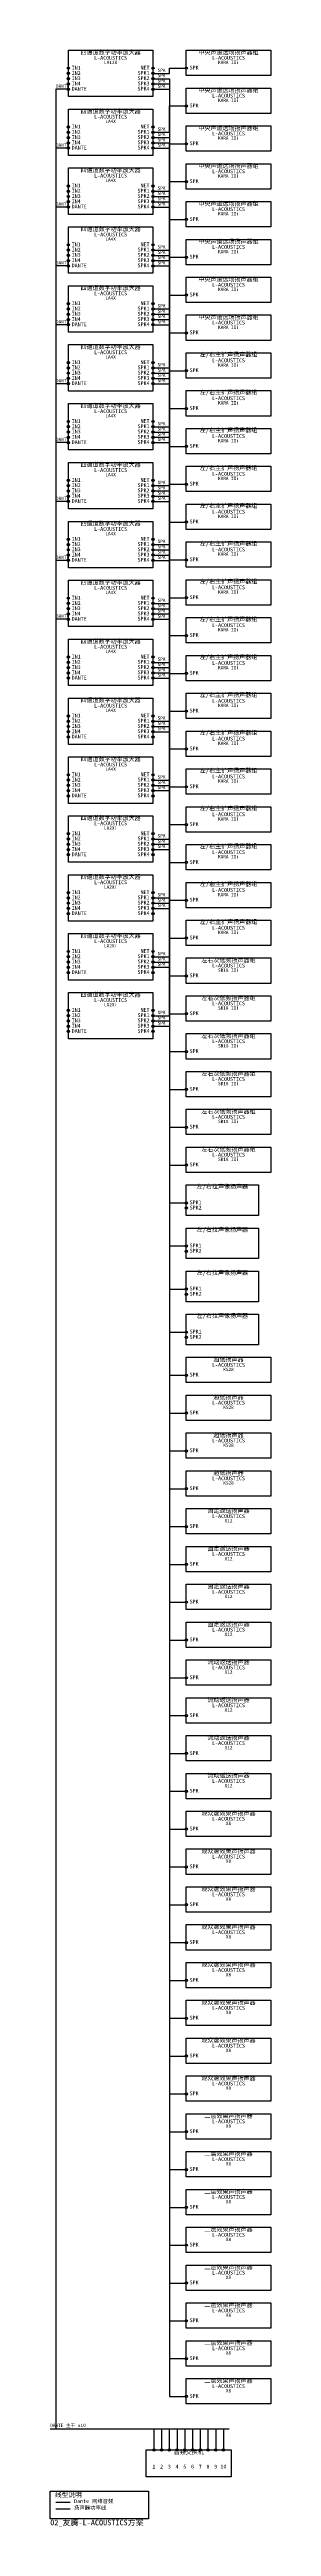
# Model space of a CAD drawing. Header units: metres. Extents: x 2 to 464, y -5212 to -39.
import ezdxf

# ---------------------------------------------------------------- set-up
doc = ezdxf.new("R2010")
doc.units = ezdxf.units.M
for name, color, linetype in [('DEVICES', 7, 'Continuous'), ('LABELS', 7, 'Continuous'), ('LEGEND', 7, 'Continuous'), ('PORTS', 6, 'Continuous'), ('WIRE_LABELS', 7, 'Continuous'), ('WIRES_DANTE', 5, 'Continuous'), ('WIRES_SPEAKER', 1, 'Continuous')]:
    doc.layers.add(name, color=color, linetype=linetype)
doc.styles.add('CJK', font='simsun.ttc')

msp = doc.modelspace()

# ---------------------------------------------------------------- linework, layer by layer
at = {"layer": 'DEVICES', "color": 7, "lineweight": 25, "true_color": 0xb4b2a9}
for points in [[(40, -40), (217, -40), (217, -137), (40, -137), (40, -40)], [(287, -40), (464, -40), (464, -93), (287, -93), (287, -40)], [(287, -119), (464, -119), (464, -172), (287, -172), (287, -119)], [(40, -163), (217, -163), (217, -260), (40, -260), (40, -163)], [(287, -198), (464, -198), (464, -251), (287, -251), (287, -198)], [(40, -286), (217, -286), (217, -383), (40, -383), (40, -286)], [(287, -277), (464, -277), (464, -330), (287, -330), (287, -277)], [(287, -356), (464, -356), (464, -409), (287, -409), (287, -356)], [(40, -409), (217, -409), (217, -506), (40, -506), (40, -409)], [(287, -435), (464, -435), (464, -488), (287, -488), (287, -435)], [(287, -514), (464, -514), (464, -567), (287, -567), (287, -514)], [(40, -532), (217, -532), (217, -629), (40, -629), (40, -532)], [(287, -593), (464, -593), (464, -646), (287, -646), (287, -593)], [(40, -655), (217, -655), (217, -752), (40, -752), (40, -655)], [(287, -672), (464, -672), (464, -725), (287, -725), (287, -672)], [(287, -751), (464, -751), (464, -804), (287, -804), (287, -751)], [(40, -778), (217, -778), (217, -875), (40, -875), (40, -778)], [(287, -830), (464, -830), (464, -883), (287, -883), (287, -830)], [(40, -901), (217, -901), (217, -998), (40, -998), (40, -901)], [(287, -909), (464, -909), (464, -962), (287, -962), (287, -909)], [(40, -1024), (217, -1024), (217, -1121), (40, -1121), (40, -1024)], [(287, -988), (464, -988), (464, -1041), (287, -1041), (287, -988)], [(287, -1067), (464, -1067), (464, -1120), (287, -1120), (287, -1067)], [(40, -1147), (217, -1147), (217, -1244), (40, -1244), (40, -1147)], [(287, -1146), (464, -1146), (464, -1199), (287, -1199), (287, -1146)], [(287, -1225), (464, -1225), (464, -1278), (287, -1278), (287, -1225)], [(40, -1270), (217, -1270), (217, -1367), (40, -1367), (40, -1270)], [(287, -1304), (464, -1304), (464, -1357), (287, -1357), (287, -1304)], [(40, -1393), (217, -1393), (217, -1490), (40, -1490), (40, -1393)], [(287, -1383), (464, -1383), (464, -1436), (287, -1436), (287, -1383)], [(287, -1462), (464, -1462), (464, -1515), (287, -1515), (287, -1462)], [(40, -1516), (217, -1516), (217, -1613), (40, -1613), (40, -1516)], [(287, -1541), (464, -1541), (464, -1594), (287, -1594), (287, -1541)], [(40, -1639), (217, -1639), (217, -1736), (40, -1736), (40, -1639)], [(287, -1620), (464, -1620), (464, -1673), (287, -1673), (287, -1620)], [(287, -1699), (464, -1699), (464, -1752), (287, -1752), (287, -1699)], [(40, -1762), (217, -1762), (217, -1859), (40, -1859), (40, -1762)], [(287, -1778), (464, -1778), (464, -1831), (287, -1831), (287, -1778)], [(287, -1857), (464, -1857), (464, -1910), (287, -1910), (287, -1857)], [(40, -1885), (217, -1885), (217, -1982), (40, -1982), (40, -1885)], [(287, -1936), (464, -1936), (464, -1989), (287, -1989), (287, -1936)], [(40, -2008), (217, -2008), (217, -2105), (40, -2105), (40, -2008)], [(287, -2015), (464, -2015), (464, -2068), (287, -2068), (287, -2015)], [(287, -2094), (464, -2094), (464, -2147), (287, -2147), (287, -2094)], [(287, -2173), (464, -2173), (464, -2226), (287, -2226), (287, -2173)], [(287, -2252), (464, -2252), (464, -2305), (287, -2305), (287, -2252)], [(287, -2331), (464, -2331), (464, -2384), (287, -2384), (287, -2331)], [(287, -2410), (438, -2410), (438, -2474), (287, -2474), (287, -2410)], [(287, -2500), (438, -2500), (438, -2564), (287, -2564), (287, -2500)], [(287, -2590), (438, -2590), (438, -2654), (287, -2654), (287, -2590)], [(287, -2680), (438, -2680), (438, -2744), (287, -2744), (287, -2680)], [(287, -2770), (464, -2770), (464, -2823), (287, -2823), (287, -2770)], [(287, -2849), (464, -2849), (464, -2902), (287, -2902), (287, -2849)], [(287, -2928), (464, -2928), (464, -2981), (287, -2981), (287, -2928)], [(287, -3007), (464, -3007), (464, -3060), (287, -3060), (287, -3007)], [(287, -3086), (464, -3086), (464, -3139), (287, -3139), (287, -3086)], [(287, -3165), (464, -3165), (464, -3218), (287, -3218), (287, -3165)], [(287, -3244), (464, -3244), (464, -3297), (287, -3297), (287, -3244)], [(287, -3323), (464, -3323), (464, -3376), (287, -3376), (287, -3323)], [(287, -3402), (464, -3402), (464, -3455), (287, -3455), (287, -3402)], [(287, -3481), (464, -3481), (464, -3534), (287, -3534), (287, -3481)], [(287, -3560), (464, -3560), (464, -3613), (287, -3613), (287, -3560)], [(287, -3639), (464, -3639), (464, -3692), (287, -3692), (287, -3639)], [(287, -3718), (464, -3718), (464, -3771), (287, -3771), (287, -3718)], [(287, -3797), (464, -3797), (464, -3850), (287, -3850), (287, -3797)], [(287, -3876), (464, -3876), (464, -3929), (287, -3929), (287, -3876)], [(287, -3955), (464, -3955), (464, -4008), (287, -4008), (287, -3955)], [(287, -4034), (464, -4034), (464, -4087), (287, -4087), (287, -4034)], [(287, -4113), (464, -4113), (464, -4166), (287, -4166), (287, -4113)], [(287, -4192), (464, -4192), (464, -4245), (287, -4245), (287, -4192)], [(287, -4271), (464, -4271), (464, -4324), (287, -4324), (287, -4271)], [(287, -4350), (464, -4350), (464, -4403), (287, -4403), (287, -4350)], [(287, -4429), (464, -4429), (464, -4482), (287, -4482), (287, -4429)], [(287, -4508), (464, -4508), (464, -4561), (287, -4561), (287, -4508)], [(287, -4587), (464, -4587), (464, -4640), (287, -4640), (287, -4587)], [(287, -4666), (464, -4666), (464, -4719), (287, -4719), (287, -4666)], [(287, -4745), (464, -4745), (464, -4798), (287, -4798), (287, -4745)], [(287, -4824), (464, -4824), (464, -4877), (287, -4877), (287, -4824)], [(287, -4903), (464, -4903), (464, -4956), (287, -4956), (287, -4903)], [(203, -5052), (381, -5052), (381, -5108), (203, -5108), (203, -5052)], [(203, -5052), (381, -5052), (381, -5108), (203, -5108), (203, -5052)]]:
    msp.add_lwpolyline(points, dxfattribs=at)
at = {"layer": 'LEGEND', "linetype": 'CONTINUOUS', "true_color": 0x378add}
msp.add_line((14, -5161), (44, -5161), dxfattribs=at)
at = {"layer": 'LEGEND', "linetype": 'CONTINUOUS', "true_color": 0xe8655a}
msp.add_line((14, -5175), (44, -5175), dxfattribs=at)
at = {"layer": 'LEGEND', "color": 7, "lineweight": 25, "true_color": 0x8a8578}
msp.add_lwpolyline([(2, -5138), (208, -5138), (208, -5196), (2, -5196), (2, -5138)], dxfattribs=at)
at = {"layer": 'PORTS', "true_color": 0x5dcaa5}
for centre in [(40, -77.5), (40, -88.5), (40, -99.5), (40, -110.5), (40, -200.5), (40, -211.5), (40, -222.5), (40, -233.5), (40, -323.5), (40, -334.5), (40, -345.5), (40, -356.5), (40, -446.5), (40, -457.5), (40, -468.5), (40, -479.5), (40, -569.5), (40, -580.5), (40, -591.5), (40, -602.5), (40, -692.5), (40, -703.5), (40, -714.5), (40, -725.5), (40, -815.5), (40, -826.5), (40, -837.5), (40, -848.5), (40, -938.5), (40, -949.5), (40, -960.5), (40, -971.5), (40, -1061.5), (40, -1072.5), (40, -1083.5), (40, -1094.5), (40, -1184.5), (40, -1195.5), (40, -1206.5), (40, -1217.5), (40, -1307.5), (40, -1318.5), (40, -1329.5), (40, -1340.5), (40, -1430.5), (40, -1441.5), (40, -1452.5), (40, -1463.5), (40, -1553.5), (40, -1564.5), (40, -1575.5), (40, -1586.5), (40, -1676.5), (40, -1687.5), (40, -1698.5), (40, -1709.5), (40, -1799.5), (40, -1810.5), (40, -1821.5), (40, -1832.5), (40, -1922.5), (40, -1933.5), (40, -1944.5), (40, -1955.5), (40, -2045.5), (40, -2056.5), (40, -2067.5), (40, -2078.5)]:
    msp.add_circle(centre, 2.4, dxfattribs=at)
at = {"layer": 'PORTS', "true_color": 0xb07cd9}
for centre in [(217, -77.5), (217, -200.5), (217, -323.5), (217, -446.5), (217, -569.5), (217, -692.5), (217, -815.5), (217, -938.5), (217, -1061.5), (217, -1184.5), (217, -1307.5), (217, -1430.5), (217, -1553.5), (217, -1676.5), (217, -1799.5), (217, -1922.5), (217, -2045.5)]:
    msp.add_circle(centre, 2.4, dxfattribs=at)
at = {"layer": 'PORTS', "true_color": 0xe8655a}
for centre in [(217, -88.5), (217, -99.5), (287, -77.5), (217, -110.5), (217, -121.5), (287, -156.5), (217, -211.5), (217, -222.5), (217, -233.5), (217, -244.5), (287, -235.5), (217, -334.5), (217, -345.5), (217, -356.5), (287, -314.5), (217, -367.5), (287, -393.5), (217, -457.5), (217, -468.5), (217, -479.5), (217, -490.5), (287, -472.5), (287, -551.5), (217, -580.5), (217, -591.5), (217, -602.5), (217, -613.5), (287, -630.5), (217, -703.5), (217, -714.5), (217, -725.5), (287, -709.5), (217, -736.5), (217, -826.5), (287, -788.5), (217, -837.5), (217, -848.5), (217, -859.5), (287, -867.5), (217, -949.5), (217, -960.5), (217, -971.5), (217, -982.5), (287, -946.5), (287, -1025.5), (217, -1072.5), (217, -1083.5), (217, -1094.5), (217, -1105.5), (287, -1104.5), (287, -1183.5), (217, -1195.5), (217, -1206.5), (217, -1217.5), (217, -1228.5), (287, -1262.5), (217, -1318.5), (217, -1329.5), (217, -1340.5), (287, -1341.5), (217, -1351.5), (217, -1441.5), (287, -1420.5), (217, -1452.5), (217, -1463.5), (217, -1474.5), (287, -1499.5), (217, -1564.5), (217, -1575.5), (217, -1586.5), (217, -1597.5), (287, -1578.5), (287, -1657.5), (217, -1687.5), (217, -1698.5), (217, -1709.5), (217, -1720.5), (287, -1736.5), (217, -1810.5), (217, -1821.5), (217, -1832.5), (217, -1843.5), (287, -1815.5), (287, -1894.5), (217, -1933.5), (217, -1944.5), (217, -1955.5), (217, -1966.5), (287, -1973.5), (217, -2056.5), (217, -2067.5), (287, -2052.5), (217, -2078.5), (217, -2089.5), (287, -2131.5), (287, -2210.5), (287, -2289.5), (287, -2368.5), (287, -2447.5), (287, -2458.5), (287, -2537.5), (287, -2548.5), (287, -2627.5), (287, -2638.5), (287, -2717.5), (287, -2728.5), (287, -2807.5), (287, -2886.5), (287, -2965.5), (287, -3044.5), (287, -3123.5), (287, -3202.5), (287, -3281.5), (287, -3360.5), (287, -3439.5), (287, -3518.5), (287, -3597.5), (287, -3676.5), (287, -3755.5), (287, -3834.5), (287, -3913.5), (287, -3992.5), (287, -4071.5), (287, -4150.5), (287, -4229.5), (287, -4308.5), (287, -4387.5), (287, -4466.5), (287, -4545.5), (287, -4624.5), (287, -4703.5), (287, -4782.5), (287, -4861.5), (287, -4940.5)]:
    msp.add_circle(centre, 2.4, dxfattribs=at)
at = {"layer": 'PORTS', "true_color": 0x378add}
for centre in [(40, -121.5), (40, -244.5), (40, -367.5), (40, -490.5), (40, -613.5), (40, -736.5), (40, -859.5), (40, -982.5), (40, -1105.5), (40, -1228.5), (40, -1351.5), (40, -1474.5), (40, -1597.5), (40, -1720.5), (40, -1843.5), (40, -1966.5), (40, -2089.5), (219.1, -5052), (219.1, -5052), (235.3, -5052), (235.3, -5052), (251.5, -5052), (251.5, -5052), (267.7, -5052), (267.7, -5052), (283.9, -5052), (283.9, -5052), (300.1, -5052), (300.1, -5052), (316.3, -5052), (316.3, -5052), (332.5, -5052), (332.5, -5052), (348.7, -5052), (348.7, -5052), (364.9, -5052), (364.9, -5052)]:
    msp.add_circle(centre, 2.4, dxfattribs=at)
at = {"layer": 'WIRES_DANTE', "linetype": 'CONTINUOUS', "true_color": 0x378add}
for points in [[(40, -121.5), (30, -121.5), (14, -121.5), (14, -5008), (219.1, -5008), (219.1, -5052)], [(40, -244.5), (30, -244.5), (14, -244.5), (14, -5008), (235.3, -5008), (235.3, -5052)], [(40, -367.5), (30, -367.5), (14, -367.5), (14, -5008), (251.5, -5008), (251.5, -5052)], [(40, -490.5), (30, -490.5), (14, -490.5), (14, -5008), (267.7, -5008), (267.7, -5052)], [(40, -613.5), (30, -613.5), (14, -613.5), (14, -5008), (283.9, -5008), (283.9, -5052)], [(40, -736.5), (30, -736.5), (14, -736.5), (14, -5008), (300.1, -5008), (300.1, -5052)], [(40, -859.5), (30, -859.5), (14, -859.5), (14, -5008), (316.3, -5008), (316.3, -5052)], [(40, -982.5), (30, -982.5), (14, -982.5), (14, -5008), (332.5, -5008), (332.5, -5052)], [(40, -1105.5), (30, -1105.5), (14, -1105.5), (14, -5008), (348.7, -5008), (348.7, -5052)], [(40, -1228.5), (30, -1228.5), (14, -1228.5), (14, -5008), (364.9, -5008), (364.9, -5052)], [(2, -5008), (376.9, -5008)]]:
    msp.add_lwpolyline(points, dxfattribs=at)
at = {"layer": 'WIRES_SPEAKER', "linetype": 'CONTINUOUS', "true_color": 0xe8655a}
for points in [[(217, -88.5), (227, -88.5), (252, -88.5), (252, -77.5), (277, -77.5), (287, -77.5)], [(217, -99.5), (227, -99.5), (252, -99.5), (252, -1420.5), (277, -1420.5), (287, -1420.5)], [(217, -110.5), (227, -110.5), (252, -110.5), (252, -2807.5), (277, -2807.5), (287, -2807.5)], [(217, -121.5), (227, -121.5), (252, -121.5), (252, -4150.5), (277, -4150.5), (287, -4150.5)], [(217, -211.5), (227, -211.5), (252, -211.5), (252, -156.5), (277, -156.5), (287, -156.5)], [(217, -222.5), (227, -222.5), (252, -222.5), (252, -1499.5), (277, -1499.5), (287, -1499.5)], [(217, -233.5), (227, -233.5), (252, -233.5), (252, -2886.5), (277, -2886.5), (287, -2886.5)], [(217, -334.5), (227, -334.5), (252, -334.5), (252, -235.5), (277, -235.5), (287, -235.5)], [(217, -244.5), (227, -244.5), (252, -244.5), (252, -4229.5), (277, -4229.5), (287, -4229.5)], [(217, -457.5), (227, -457.5), (252, -457.5), (252, -314.5), (277, -314.5), (287, -314.5)], [(217, -345.5), (227, -345.5), (252, -345.5), (252, -1578.5), (277, -1578.5), (287, -1578.5)], [(217, -356.5), (227, -356.5), (252, -356.5), (252, -2965.5), (277, -2965.5), (287, -2965.5)], [(217, -367.5), (227, -367.5), (252, -367.5), (252, -4308.5), (277, -4308.5), (287, -4308.5)], [(217, -580.5), (227, -580.5), (252, -580.5), (252, -393.5), (277, -393.5), (287, -393.5)], [(217, -468.5), (227, -468.5), (252, -468.5), (252, -1657.5), (277, -1657.5), (287, -1657.5)], [(217, -703.5), (227, -703.5), (252, -703.5), (252, -472.5), (277, -472.5), (287, -472.5)], [(217, -479.5), (227, -479.5), (252, -479.5), (252, -3044.5), (277, -3044.5), (287, -3044.5)], [(217, -490.5), (227, -490.5), (252, -490.5), (252, -4387.5), (277, -4387.5), (287, -4387.5)], [(217, -826.5), (227, -826.5), (252, -826.5), (252, -551.5), (277, -551.5), (287, -551.5)], [(217, -591.5), (227, -591.5), (252, -591.5), (252, -1736.5), (277, -1736.5), (287, -1736.5)], [(217, -602.5), (227, -602.5), (252, -602.5), (252, -3123.5), (277, -3123.5), (287, -3123.5)], [(217, -613.5), (227, -613.5), (252, -613.5), (252, -4466.5), (277, -4466.5), (287, -4466.5)], [(217, -949.5), (227, -949.5), (252, -949.5), (252, -630.5), (277, -630.5), (287, -630.5)], [(217, -1072.5), (227, -1072.5), (252, -1072.5), (252, -709.5), (277, -709.5), (287, -709.5)], [(217, -714.5), (227, -714.5), (252, -714.5), (252, -1815.5), (277, -1815.5), (287, -1815.5)], [(217, -725.5), (227, -725.5), (252, -725.5), (252, -3202.5), (277, -3202.5), (287, -3202.5)], [(217, -736.5), (227, -736.5), (252, -736.5), (252, -4545.5), (277, -4545.5), (287, -4545.5)], [(217, -1195.5), (227, -1195.5), (252, -1195.5), (252, -788.5), (277, -788.5), (287, -788.5)], [(217, -837.5), (227, -837.5), (252, -837.5), (252, -1894.5), (277, -1894.5), (287, -1894.5)], [(217, -848.5), (227, -848.5), (252, -848.5), (252, -3281.5), (277, -3281.5), (287, -3281.5)], [(217, -859.5), (227, -859.5), (252, -859.5), (252, -4624.5), (277, -4624.5), (287, -4624.5)], [(217, -1318.5), (227, -1318.5), (252, -1318.5), (252, -867.5), (277, -867.5), (287, -867.5)], [(217, -1441.5), (227, -1441.5), (252, -1441.5), (252, -946.5), (277, -946.5), (287, -946.5)], [(217, -960.5), (227, -960.5), (252, -960.5), (252, -1973.5), (277, -1973.5), (287, -1973.5)], [(217, -971.5), (227, -971.5), (252, -971.5), (252, -3360.5), (277, -3360.5), (287, -3360.5)], [(217, -982.5), (227, -982.5), (252, -982.5), (252, -4703.5), (277, -4703.5), (287, -4703.5)], [(217, -1564.5), (227, -1564.5), (252, -1564.5), (252, -1025.5), (277, -1025.5), (287, -1025.5)], [(217, -1083.5), (227, -1083.5), (252, -1083.5), (252, -2052.5), (277, -2052.5), (287, -2052.5)], [(217, -1094.5), (227, -1094.5), (252, -1094.5), (252, -3439.5), (277, -3439.5), (287, -3439.5)], [(217, -1687.5), (227, -1687.5), (252, -1687.5), (252, -1104.5), (277, -1104.5), (287, -1104.5)], [(217, -1105.5), (227, -1105.5), (252, -1105.5), (252, -4782.5), (277, -4782.5), (287, -4782.5)], [(217, -1810.5), (227, -1810.5), (252, -1810.5), (252, -1183.5), (277, -1183.5), (287, -1183.5)], [(217, -1206.5), (227, -1206.5), (252, -1206.5), (252, -2131.5), (277, -2131.5), (287, -2131.5)], [(217, -1217.5), (227, -1217.5), (252, -1217.5), (252, -3518.5), (277, -3518.5), (287, -3518.5)], [(217, -1228.5), (227, -1228.5), (252, -1228.5), (252, -4861.5), (277, -4861.5), (287, -4861.5)], [(217, -1933.5), (227, -1933.5), (252, -1933.5), (252, -1262.5), (277, -1262.5), (287, -1262.5)], [(217, -1329.5), (227, -1329.5), (252, -1329.5), (252, -2210.5), (277, -2210.5), (287, -2210.5)], [(217, -1340.5), (227, -1340.5), (252, -1340.5), (252, -3597.5), (277, -3597.5), (287, -3597.5)], [(217, -2056.5), (227, -2056.5), (252, -2056.5), (252, -1341.5), (277, -1341.5), (287, -1341.5)], [(217, -1351.5), (227, -1351.5), (252, -1351.5), (252, -4940.5), (277, -4940.5), (287, -4940.5)], [(217, -1452.5), (227, -1452.5), (252, -1452.5), (252, -2289.5), (277, -2289.5), (287, -2289.5)], [(217, -1463.5), (227, -1463.5), (252, -1463.5), (252, -3676.5), (277, -3676.5), (287, -3676.5)], [(217, -1575.5), (227, -1575.5), (252, -1575.5), (252, -2368.5), (277, -2368.5), (287, -2368.5)], [(217, -1586.5), (227, -1586.5), (252, -1586.5), (252, -3755.5), (277, -3755.5), (287, -3755.5)], [(217, -1698.5), (227, -1698.5), (252, -1698.5), (252, -2447.5), (277, -2447.5), (287, -2447.5)], [(217, -1709.5), (227, -1709.5), (252, -1709.5), (252, -3834.5), (277, -3834.5), (287, -3834.5)], [(217, -1821.5), (227, -1821.5), (252, -1821.5), (252, -2537.5), (277, -2537.5), (287, -2537.5)], [(217, -1832.5), (227, -1832.5), (252, -1832.5), (252, -3913.5), (277, -3913.5), (287, -3913.5)], [(217, -1944.5), (227, -1944.5), (252, -1944.5), (252, -2627.5), (277, -2627.5), (287, -2627.5)], [(217, -1955.5), (227, -1955.5), (252, -1955.5), (252, -3992.5), (277, -3992.5), (287, -3992.5)], [(217, -2067.5), (227, -2067.5), (252, -2067.5), (252, -2717.5), (277, -2717.5), (287, -2717.5)], [(217, -2078.5), (227, -2078.5), (252, -2078.5), (252, -4071.5), (277, -4071.5), (287, -4071.5)]]:
    msp.add_lwpolyline(points, dxfattribs=at)

# ---------------------------------------------------------------- texts
at = {"layer": 'LABELS', "true_color": 0xf1efe8, "style": 'CJK'}
for s, insert, char_height, attachment_point in [('四通道数字功率放大器', (128.5, -50), 9, 8), ('中央声道远场扬声器组', (375.5, -50), 9, 8), ('中央声道远场扬声器组', (375.5, -129), 9, 8), ('四通道数字功率放大器', (128.5, -173), 9, 8), ('中央声道远场扬声器组', (375.5, -208), 9, 8), ('四通道数字功率放大器', (128.5, -296), 9, 8), ('中央声道远场扬声器组', (375.5, -287), 9, 8), ('中央声道远场扬声器组', (375.5, -366), 9, 8), ('四通道数字功率放大器', (128.5, -419), 9, 8), ('中央声道远场扬声器组', (375.5, -445), 9, 8), ('中央声道远场扬声器组', (375.5, -524), 9, 8), ('四通道数字功率放大器', (128.5, -542), 9, 8), ('中央声道远场扬声器组', (375.5, -603), 9, 8), ('四通道数字功率放大器', (128.5, -665), 9, 8), ('左/右主扩声扬声器组', (375.5, -682), 9, 8), ('左/右主扩声扬声器组', (375.5, -761), 9, 8), ('四通道数字功率放大器', (128.5, -788), 9, 8), ('左/右主扩声扬声器组', (375.5, -840), 9, 8), ('四通道数字功率放大器', (128.5, -911), 9, 8), ('左/右主扩声扬声器组', (375.5, -919), 9, 8), ('四通道数字功率放大器', (128.5, -1034), 9, 8), ('左/右主扩声扬声器组', (375.5, -998), 9, 8), ('左/右主扩声扬声器组', (375.5, -1077), 9, 8), ('四通道数字功率放大器', (128.5, -1157), 9, 8), ('左/右主扩声扬声器组', (375.5, -1156), 9, 8), ('左/右主扩声扬声器组', (375.5, -1235), 9, 8), ('四通道数字功率放大器', (128.5, -1280), 9, 8), ('左/右主扩声扬声器组', (375.5, -1314), 9, 8), ('四通道数字功率放大器', (128.5, -1403), 9, 8), ('左/右主扩声扬声器组', (375.5, -1393), 9, 8), ('左/右主扩声扬声器组', (375.5, -1472), 9, 8), ('四通道数字功率放大器', (128.5, -1526), 9, 8), ('左/右主扩声扬声器组', (375.5, -1551), 9, 8), ('四通道数字功率放大器', (128.5, -1649), 9, 8), ('左/右主扩声扬声器组', (375.5, -1630), 9, 8), ('左/右主扩声扬声器组', (375.5, -1709), 9, 8), ('四通道数字功率放大器', (128.5, -1772), 9, 8), ('左/右主扩声扬声器组', (375.5, -1788), 9, 8), ('左/右主扩声扬声器组', (375.5, -1867), 9, 8), ('四通道数字功率放大器', (128.5, -1895), 9, 8), ('左右次低频扬声器组', (375.5, -1946), 9, 8), ('四通道数字功率放大器', (128.5, -2018), 9, 8), ('左右次低频扬声器组', (375.5, -2025), 9, 8), ('左右次低频扬声器组', (375.5, -2104), 9, 8), ('左右次低频扬声器组', (375.5, -2183), 9, 8), ('左右次低频扬声器组', (375.5, -2262), 9, 8), ('左右次低频扬声器组', (375.5, -2341), 9, 8), ('左/右拉声像扬声器', (362.5, -2420), 9, 8), ('左/右拉声像扬声器', (362.5, -2510), 9, 8), ('左/右拉声像扬声器', (362.5, -2600), 9, 8), ('左/右拉声像扬声器', (362.5, -2690), 9, 8), ('超低扬声器', (375.5, -2780), 9, 8), ('超低扬声器', (375.5, -2859), 9, 8), ('超低扬声器', (375.5, -2938), 9, 8), ('超低扬声器', (375.5, -3017), 9, 8), ('固定返送扬声器', (375.5, -3096), 9, 8), ('固定返送扬声器', (375.5, -3175), 9, 8), ('固定返送扬声器', (375.5, -3254), 9, 8), ('固定返送扬声器', (375.5, -3333), 9, 8), ('流动返送扬声器', (375.5, -3412), 9, 8), ('流动返送扬声器', (375.5, -3491), 9, 8), ('流动返送扬声器', (375.5, -3570), 9, 8), ('流动返送扬声器', (375.5, -3649), 9, 8), ('观众席效果声扬声器', (375.5, -3728), 9, 8), ('观众席效果声扬声器', (375.5, -3807), 9, 8), ('观众席效果声扬声器', (375.5, -3886), 9, 8), ('观众席效果声扬声器', (375.5, -3965), 9, 8), ('观众席效果声扬声器', (375.5, -4044), 9, 8), ('观众席效果声扬声器', (375.5, -4123), 9, 8), ('观众席效果声扬声器', (375.5, -4202), 9, 8), ('观众席效果声扬声器', (375.5, -4281), 9, 8), ('二层效果声扬声器', (375.5, -4360), 9, 8), ('二层效果声扬声器', (375.5, -4439), 9, 8), ('二层效果声扬声器', (375.5, -4518), 9, 8), ('二层效果声扬声器', (375.5, -4597), 9, 8), ('二层效果声扬声器', (375.5, -4676), 9, 8), ('二层效果声扬声器', (375.5, -4755), 9, 8), ('二层效果声扬声器', (375.5, -4834), 9, 8), ('二层效果声扬声器', (375.5, -4913), 9, 8), ('音频交换机', (292, -5062), 9, 8), ('音频交换机', (292, -5062), 9, 8), ('02_友腾-L-ACOUSTICS方案', (2, -5212), 12, 7)]:
    msp.add_mtext(s, dxfattribs=dict(at, insert=insert, char_height=char_height, attachment_point=attachment_point))
at = {"layer": 'LABELS', "true_color": 0xf5f5ec, "char_height": 8, "style": 'CJK'}
for s, insert, attachment_point in [('IN1', (47, -80.5), 7), ('IN2', (47, -91.5), 7), ('IN3', (47, -102.5), 7), ('SPK1', (210, -91.5), 9), ('SPK2', (210, -102.5), 9), ('NET', (210, -80.5), 9), ('SPK', (294, -80.5), 7), ('DANTE', (47, -124.5), 7), ('IN4', (47, -113.5), 7), ('SPK3', (210, -113.5), 9), ('SPK4', (210, -124.5), 9), ('SPK', (294, -159.5), 7), ('IN1', (47, -203.5), 7), ('IN2', (47, -214.5), 7), ('SPK1', (210, -214.5), 9), ('NET', (210, -203.5), 9), ('DANTE', (47, -247.5), 7), ('IN3', (47, -225.5), 7), ('IN4', (47, -236.5), 7), ('SPK2', (210, -225.5), 9), ('SPK3', (210, -236.5), 9), ('SPK4', (210, -247.5), 9), ('SPK', (294, -238.5), 7), ('SPK', (294, -317.5), 7), ('IN1', (47, -326.5), 7), ('IN2', (47, -337.5), 7), ('IN3', (47, -348.5), 7), ('IN4', (47, -359.5), 7), ('SPK1', (210, -337.5), 9), ('SPK2', (210, -348.5), 9), ('SPK3', (210, -359.5), 9), ('NET', (210, -326.5), 9), ('DANTE', (47, -370.5), 7), ('SPK4', (210, -370.5), 9), ('SPK', (294, -396.5), 7), ('IN1', (47, -449.5), 7), ('IN2', (47, -460.5), 7), ('IN3', (47, -471.5), 7), ('SPK1', (210, -460.5), 9), ('SPK2', (210, -471.5), 9), ('NET', (210, -449.5), 9), ('DANTE', (47, -493.5), 7), ('IN4', (47, -482.5), 7), ('SPK3', (210, -482.5), 9), ('SPK4', (210, -493.5), 9), ('SPK', (294, -475.5), 7), ('IN1', (47, -572.5), 7), ('NET', (210, -572.5), 9), ('SPK', (294, -554.5), 7), ('DANTE', (47, -616.5), 7), ('IN2', (47, -583.5), 7), ('IN3', (47, -594.5), 7), ('IN4', (47, -605.5), 7), ('SPK1', (210, -583.5), 9), ('SPK2', (210, -594.5), 9), ('SPK3', (210, -605.5), 9), ('SPK4', (210, -616.5), 9), ('SPK', (294, -633.5), 7), ('IN1', (47, -695.5), 7), ('IN2', (47, -706.5), 7), ('IN3', (47, -717.5), 7), ('IN4', (47, -728.5), 7), ('SPK1', (210, -706.5), 9), ('SPK2', (210, -717.5), 9), ('SPK3', (210, -728.5), 9), ('NET', (210, -695.5), 9), ('SPK', (294, -712.5), 7), ('DANTE', (47, -739.5), 7), ('SPK4', (210, -739.5), 9), ('IN1', (47, -818.5), 7), ('IN2', (47, -829.5), 7), ('SPK1', (210, -829.5), 9), ('NET', (210, -818.5), 9), ('SPK', (294, -791.5), 7), ('DANTE', (47, -862.5), 7), ('IN3', (47, -840.5), 7), ('IN4', (47, -851.5), 7), ('SPK2', (210, -840.5), 9), ('SPK3', (210, -851.5), 9), ('SPK4', (210, -862.5), 9), ('SPK', (294, -870.5), 7), ('DANTE', (47, -985.5), 7), ('IN1', (47, -941.5), 7), ('IN2', (47, -952.5), 7), ('IN3', (47, -963.5), 7), ('IN4', (47, -974.5), 7), ('SPK1', (210, -952.5), 9), ('SPK2', (210, -963.5), 9), ('SPK3', (210, -974.5), 9), ('SPK4', (210, -985.5), 9), ('NET', (210, -941.5), 9), ('SPK', (294, -949.5), 7), ('SPK', (294, -1028.5), 7), ('IN1', (47, -1064.5), 7), ('IN2', (47, -1075.5), 7), ('IN3', (47, -1086.5), 7), ('SPK1', (210, -1075.5), 9), ('SPK2', (210, -1086.5), 9), ('NET', (210, -1064.5), 9), ('DANTE', (47, -1108.5), 7), ('IN4', (47, -1097.5), 7), ('SPK3', (210, -1097.5), 9), ('SPK4', (210, -1108.5), 9), ('SPK', (294, -1107.5), 7), ('IN1', (47, -1187.5), 7), ('NET', (210, -1187.5), 9), ('SPK', (294, -1186.5), 7), ('DANTE', (47, -1231.5), 7), ('IN2', (47, -1198.5), 7), ('IN3', (47, -1209.5), 7), ('IN4', (47, -1220.5), 7), ('SPK1', (210, -1198.5), 9), ('SPK2', (210, -1209.5), 9), ('SPK3', (210, -1220.5), 9), ('SPK4', (210, -1231.5), 9), ('SPK', (294, -1265.5), 7), ('IN1', (47, -1310.5), 7), ('IN2', (47, -1321.5), 7), ('IN3', (47, -1332.5), 7), ('IN4', (47, -1343.5), 7), ('SPK1', (210, -1321.5), 9), ('SPK2', (210, -1332.5), 9), ('SPK3', (210, -1343.5), 9), ('NET', (210, -1310.5), 9), ('SPK', (294, -1344.5), 7), ('DANTE', (47, -1354.5), 7), ('SPK4', (210, -1354.5), 9), ('IN1', (47, -1433.5), 7), ('IN2', (47, -1444.5), 7), ('IN3', (47, -1455.5), 7), ('SPK1', (210, -1444.5), 9), ('SPK2', (210, -1455.5), 9), ('NET', (210, -1433.5), 9), ('SPK', (294, -1423.5), 7), ('DANTE', (47, -1477.5), 7), ('IN4', (47, -1466.5), 7), ('SPK3', (210, -1466.5), 9), ('SPK4', (210, -1477.5), 9), ('SPK', (294, -1502.5), 7), ('IN1', (47, -1556.5), 7), ('NET', (210, -1556.5), 9), ('DANTE', (47, -1600.5), 7), ('IN2', (47, -1567.5), 7), ('IN3', (47, -1578.5), 7), ('IN4', (47, -1589.5), 7), ('SPK1', (210, -1567.5), 9), ('SPK2', (210, -1578.5), 9), ('SPK3', (210, -1589.5), 9), ('SPK4', (210, -1600.5), 9), ('SPK', (294, -1581.5), 7), ('SPK', (294, -1660.5), 7), ('IN1', (47, -1679.5), 7), ('IN2', (47, -1690.5), 7), ('IN3', (47, -1701.5), 7), ('IN4', (47, -1712.5), 7), ('SPK1', (210, -1690.5), 9), ('SPK2', (210, -1701.5), 9), ('SPK3', (210, -1712.5), 9), ('NET', (210, -1679.5), 9), ('DANTE', (47, -1723.5), 7), ('SPK4', (210, -1723.5), 9), ('SPK', (294, -1739.5), 7), ('IN1', (47, -1802.5), 7), ('IN2', (47, -1813.5), 7), ('SPK1', (210, -1813.5), 9), ('NET', (210, -1802.5), 9), ('SPK', (294, -1818.5), 7), ('DANTE', (47, -1846.5), 7), ('IN3', (47, -1824.5), 7), ('IN4', (47, -1835.5), 7), ('SPK2', (210, -1824.5), 9), ('SPK3', (210, -1835.5), 9), ('SPK4', (210, -1846.5), 9), ('SPK', (294, -1897.5), 7), ('DANTE', (47, -1969.5), 7), ('IN1', (47, -1925.5), 7), ('IN2', (47, -1936.5), 7), ('IN3', (47, -1947.5), 7), ('IN4', (47, -1958.5), 7), ('SPK1', (210, -1936.5), 9), ('SPK2', (210, -1947.5), 9), ('SPK3', (210, -1958.5), 9), ('SPK4', (210, -1969.5), 9), ('NET', (210, -1925.5), 9), ('SPK', (294, -1976.5), 7), ('IN1', (47, -2048.5), 7), ('IN2', (47, -2059.5), 7), ('IN3', (47, -2070.5), 7), ('SPK1', (210, -2059.5), 9), ('SPK2', (210, -2070.5), 9), ('NET', (210, -2048.5), 9), ('SPK', (294, -2055.5), 7), ('DANTE', (47, -2092.5), 7), ('IN4', (47, -2081.5), 7), ('SPK3', (210, -2081.5), 9), ('SPK4', (210, -2092.5), 9), ('SPK', (294, -2134.5), 7), ('SPK', (294, -2213.5), 7), ('SPK', (294, -2292.5), 7), ('SPK', (294, -2371.5), 7), ('SPK1', (294, -2450.5), 7), ('SPK2', (294, -2461.5), 7), ('SPK1', (294, -2540.5), 7), ('SPK2', (294, -2551.5), 7), ('SPK1', (294, -2630.5), 7), ('SPK2', (294, -2641.5), 7), ('SPK1', (294, -2720.5), 7), ('SPK2', (294, -2731.5), 7), ('SPK', (294, -2810.5), 7), ('SPK', (294, -2889.5), 7), ('SPK', (294, -2968.5), 7), ('SPK', (294, -3047.5), 7), ('SPK', (294, -3126.5), 7), ('SPK', (294, -3205.5), 7), ('SPK', (294, -3284.5), 7), ('SPK', (294, -3363.5), 7), ('SPK', (294, -3442.5), 7), ('SPK', (294, -3521.5), 7), ('SPK', (294, -3600.5), 7), ('SPK', (294, -3679.5), 7), ('SPK', (294, -3758.5), 7), ('SPK', (294, -3837.5), 7), ('SPK', (294, -3916.5), 7), ('SPK', (294, -3995.5), 7), ('SPK', (294, -4074.5), 7), ('SPK', (294, -4153.5), 7), ('SPK', (294, -4232.5), 7), ('SPK', (294, -4311.5), 7), ('SPK', (294, -4390.5), 7), ('SPK', (294, -4469.5), 7), ('SPK', (294, -4548.5), 7), ('SPK', (294, -4627.5), 7), ('SPK', (294, -4706.5), 7), ('SPK', (294, -4785.5), 7), ('SPK', (294, -4864.5), 7), ('SPK', (294, -4943.5), 7), ('1', (219.1, -5091), 8), ('1', (219.1, -5091), 8), ('2', (235.3, -5091), 8), ('2', (235.3, -5091), 8), ('3', (251.5, -5091), 8), ('3', (251.5, -5091), 8), ('4', (267.7, -5091), 8), ('4', (267.7, -5091), 8), ('5', (283.9, -5091), 8), ('5', (283.9, -5091), 8), ('6', (300.1, -5091), 8), ('6', (300.1, -5091), 8), ('7', (316.3, -5091), 8), ('7', (316.3, -5091), 8), ('8', (332.5, -5091), 8), ('8', (332.5, -5091), 8), ('9', (348.7, -5091), 8), ('9', (348.7, -5091), 8), ('10', (364.9, -5091), 8), ('10', (364.9, -5091), 8)]:
    msp.add_mtext(s, dxfattribs=dict(at, insert=insert, attachment_point=attachment_point))
at = {"layer": 'LABELS', "true_color": 0xc4c2b8, "char_height": 8, "attachment_point": 8, "style": 'CJK'}
for insert in [(128.5, -60), (375.5, -60), (375.5, -139), (128.5, -183), (375.5, -218), (128.5, -306), (375.5, -297), (375.5, -376), (128.5, -429), (375.5, -455), (128.5, -552), (375.5, -534), (375.5, -613), (128.5, -675), (375.5, -692), (375.5, -771), (128.5, -798), (375.5, -850), (128.5, -921), (375.5, -929), (375.5, -1008), (128.5, -1044), (375.5, -1087), (128.5, -1167), (375.5, -1166), (375.5, -1245), (128.5, -1290), (375.5, -1324), (375.5, -1403), (128.5, -1413), (375.5, -1482), (128.5, -1536), (375.5, -1561), (128.5, -1659), (375.5, -1640), (375.5, -1719), (128.5, -1782), (375.5, -1798), (128.5, -1905), (375.5, -1877), (375.5, -1956), (128.5, -2028), (375.5, -2035), (375.5, -2114), (375.5, -2193), (375.5, -2272), (375.5, -2351), (375.5, -2790), (375.5, -2869), (375.5, -2948), (375.5, -3027), (375.5, -3106), (375.5, -3185), (375.5, -3264), (375.5, -3343), (375.5, -3422), (375.5, -3501), (375.5, -3580), (375.5, -3659), (375.5, -3738), (375.5, -3817), (375.5, -3896), (375.5, -3975), (375.5, -4054), (375.5, -4133), (375.5, -4212), (375.5, -4291), (375.5, -4370), (375.5, -4449), (375.5, -4528), (375.5, -4607), (375.5, -4686), (375.5, -4765), (375.5, -4844), (375.5, -4923), (292, -5072), (292, -5072)]:
    msp.add_mtext('L-ACOUSTICS', dxfattribs=dict(at, insert=insert))
at = {"layer": 'LABELS', "true_color": 0x9a978d, "char_height": 7, "attachment_point": 8, "style": 'CJK'}
for s, insert in [('LA12X', (128.5, -69)), ('KARA IIi', (375.5, -69)), ('KARA IIi', (375.5, -148)), ('LA4X', (128.5, -192)), ('KARA IIi', (375.5, -227)), ('LA4X', (128.5, -315)), ('KARA IIi', (375.5, -306)), ('KARA IIi', (375.5, -385)), ('LA4X', (128.5, -438)), ('KARA IIi', (375.5, -464)), ('LA4X', (128.5, -561)), ('KARA IIi', (375.5, -543)), ('KARA IIi', (375.5, -622)), ('LA4X', (128.5, -684)), ('KARA IIi', (375.5, -701)), ('KARA IIi', (375.5, -780)), ('LA4X', (128.5, -807)), ('KARA IIi', (375.5, -859)), ('LA4X', (128.5, -930)), ('KARA IIi', (375.5, -938)), ('KARA IIi', (375.5, -1017)), ('LA4X', (128.5, -1053)), ('KARA IIi', (375.5, -1096)), ('LA4X', (128.5, -1176)), ('KARA IIi', (375.5, -1175)), ('LA4X', (128.5, -1299)), ('KARA IIi', (375.5, -1254)), ('KARA IIi', (375.5, -1333)), ('LA4X', (128.5, -1422)), ('KARA IIi', (375.5, -1412)), ('KARA IIi', (375.5, -1491)), ('LA4X', (128.5, -1545)), ('KARA IIi', (375.5, -1570)), ('KARA IIi', (375.5, -1649)), ('LA2Xi', (128.5, -1668)), ('KARA IIi', (375.5, -1728)), ('LA2Xi', (128.5, -1791)), ('KARA IIi', (375.5, -1807)), ('LA2Xi', (128.5, -1914)), ('KARA IIi', (375.5, -1886)), ('SB18 IIi', (375.5, -1965)), ('LA2Xi', (128.5, -2037)), ('SB18 IIi', (375.5, -2044)), ('SB18 IIi', (375.5, -2123)), ('SB18 IIi', (375.5, -2202)), ('SB18 IIi', (375.5, -2281)), ('SB18 IIi', (375.5, -2360)), ('KS28', (375.5, -2799)), ('KS28', (375.5, -2878)), ('KS28', (375.5, -2957)), ('KS28', (375.5, -3036)), ('X12', (375.5, -3115)), ('X12', (375.5, -3194)), ('X12', (375.5, -3273)), ('X12', (375.5, -3352)), ('X12', (375.5, -3431)), ('X12', (375.5, -3510)), ('X12', (375.5, -3589)), ('X12', (375.5, -3668)), ('X8 ', (375.5, -3747)), ('X8 ', (375.5, -3826)), ('X8 ', (375.5, -3905)), ('X8 ', (375.5, -3984)), ('X8 ', (375.5, -4063)), ('X8 ', (375.5, -4142)), ('X8 ', (375.5, -4221)), ('X8 ', (375.5, -4300)), ('X8 ', (375.5, -4379)), ('X8 ', (375.5, -4458)), ('X8 ', (375.5, -4537)), ('X8 ', (375.5, -4616)), ('X8 ', (375.5, -4695)), ('X8 ', (375.5, -4774)), ('X8 ', (375.5, -4853)), ('X8 ', (375.5, -4932)), ('LS10', (292, -5081)), ('LS10', (292, -5081))]:
    msp.add_mtext(s, dxfattribs=dict(at, insert=insert))
at = {"layer": 'LEGEND', "true_color": 0xf1efe8, "insert": (12, -5152), "char_height": 10, "attachment_point": 7, "style": 'CJK'}
msp.add_mtext('线型说明', dxfattribs=at)
at = {"layer": 'LEGEND', "true_color": 0xe8e6dd, "char_height": 8, "attachment_point": 7, "style": 'CJK'}
for s, insert in [('扬声器功率线', (52, -5178)), ('Dante 网络音频', (52, -5164))]:
    msp.add_mtext(s, dxfattribs=dict(at, insert=insert))
at = {"layer": 'WIRE_LABELS', "true_color": 0xe8655a, "char_height": 7, "attachment_point": 7, "style": 'CJK'}
for insert in [(227, -85.5), (227, -96.5), (227, -107.5), (227, -118.5), (227, -208.5), (227, -219.5), (227, -230.5), (227, -241.5), (227, -331.5), (227, -342.5), (227, -353.5), (227, -364.5), (227, -454.5), (227, -465.5), (227, -476.5), (227, -487.5), (227, -577.5), (227, -588.5), (227, -599.5), (227, -610.5), (227, -700.5), (227, -711.5), (227, -722.5), (227, -733.5), (227, -823.5), (227, -834.5), (227, -845.5), (227, -856.5), (227, -946.5), (227, -957.5), (227, -968.5), (227, -979.5), (227, -1069.5), (227, -1080.5), (227, -1091.5), (227, -1102.5), (227, -1192.5), (227, -1203.5), (227, -1214.5), (227, -1225.5), (227, -1315.5), (227, -1326.5), (227, -1337.5), (227, -1348.5), (227, -1438.5), (227, -1449.5), (227, -1460.5), (227, -1561.5), (227, -1572.5), (227, -1583.5), (227, -1684.5), (227, -1695.5), (227, -1706.5), (227, -1807.5), (227, -1818.5), (227, -1829.5), (227, -1930.5), (227, -1941.5), (227, -1952.5), (227, -2053.5), (227, -2064.5), (227, -2075.5)]:
    msp.add_mtext('SPK', dxfattribs=dict(at, insert=insert))
at = {"layer": 'WIRE_LABELS', "true_color": 0x378add, "char_height": 7, "attachment_point": 7, "style": 'CJK'}
for s, insert in [('DANTE', (14, -118.5)), ('DANTE', (14, -241.5)), ('DANTE', (14, -364.5)), ('DANTE', (14, -487.5)), ('DANTE', (14, -610.5)), ('DANTE', (14, -733.5)), ('DANTE', (14, -856.5)), ('DANTE', (14, -979.5)), ('DANTE', (14, -1102.5)), ('DANTE', (14, -1225.5)), ('DANTE 主干 x10', (2, -5005))]:
    msp.add_mtext(s, dxfattribs=dict(at, insert=insert))

doc.saveas('drawing.dxf')
